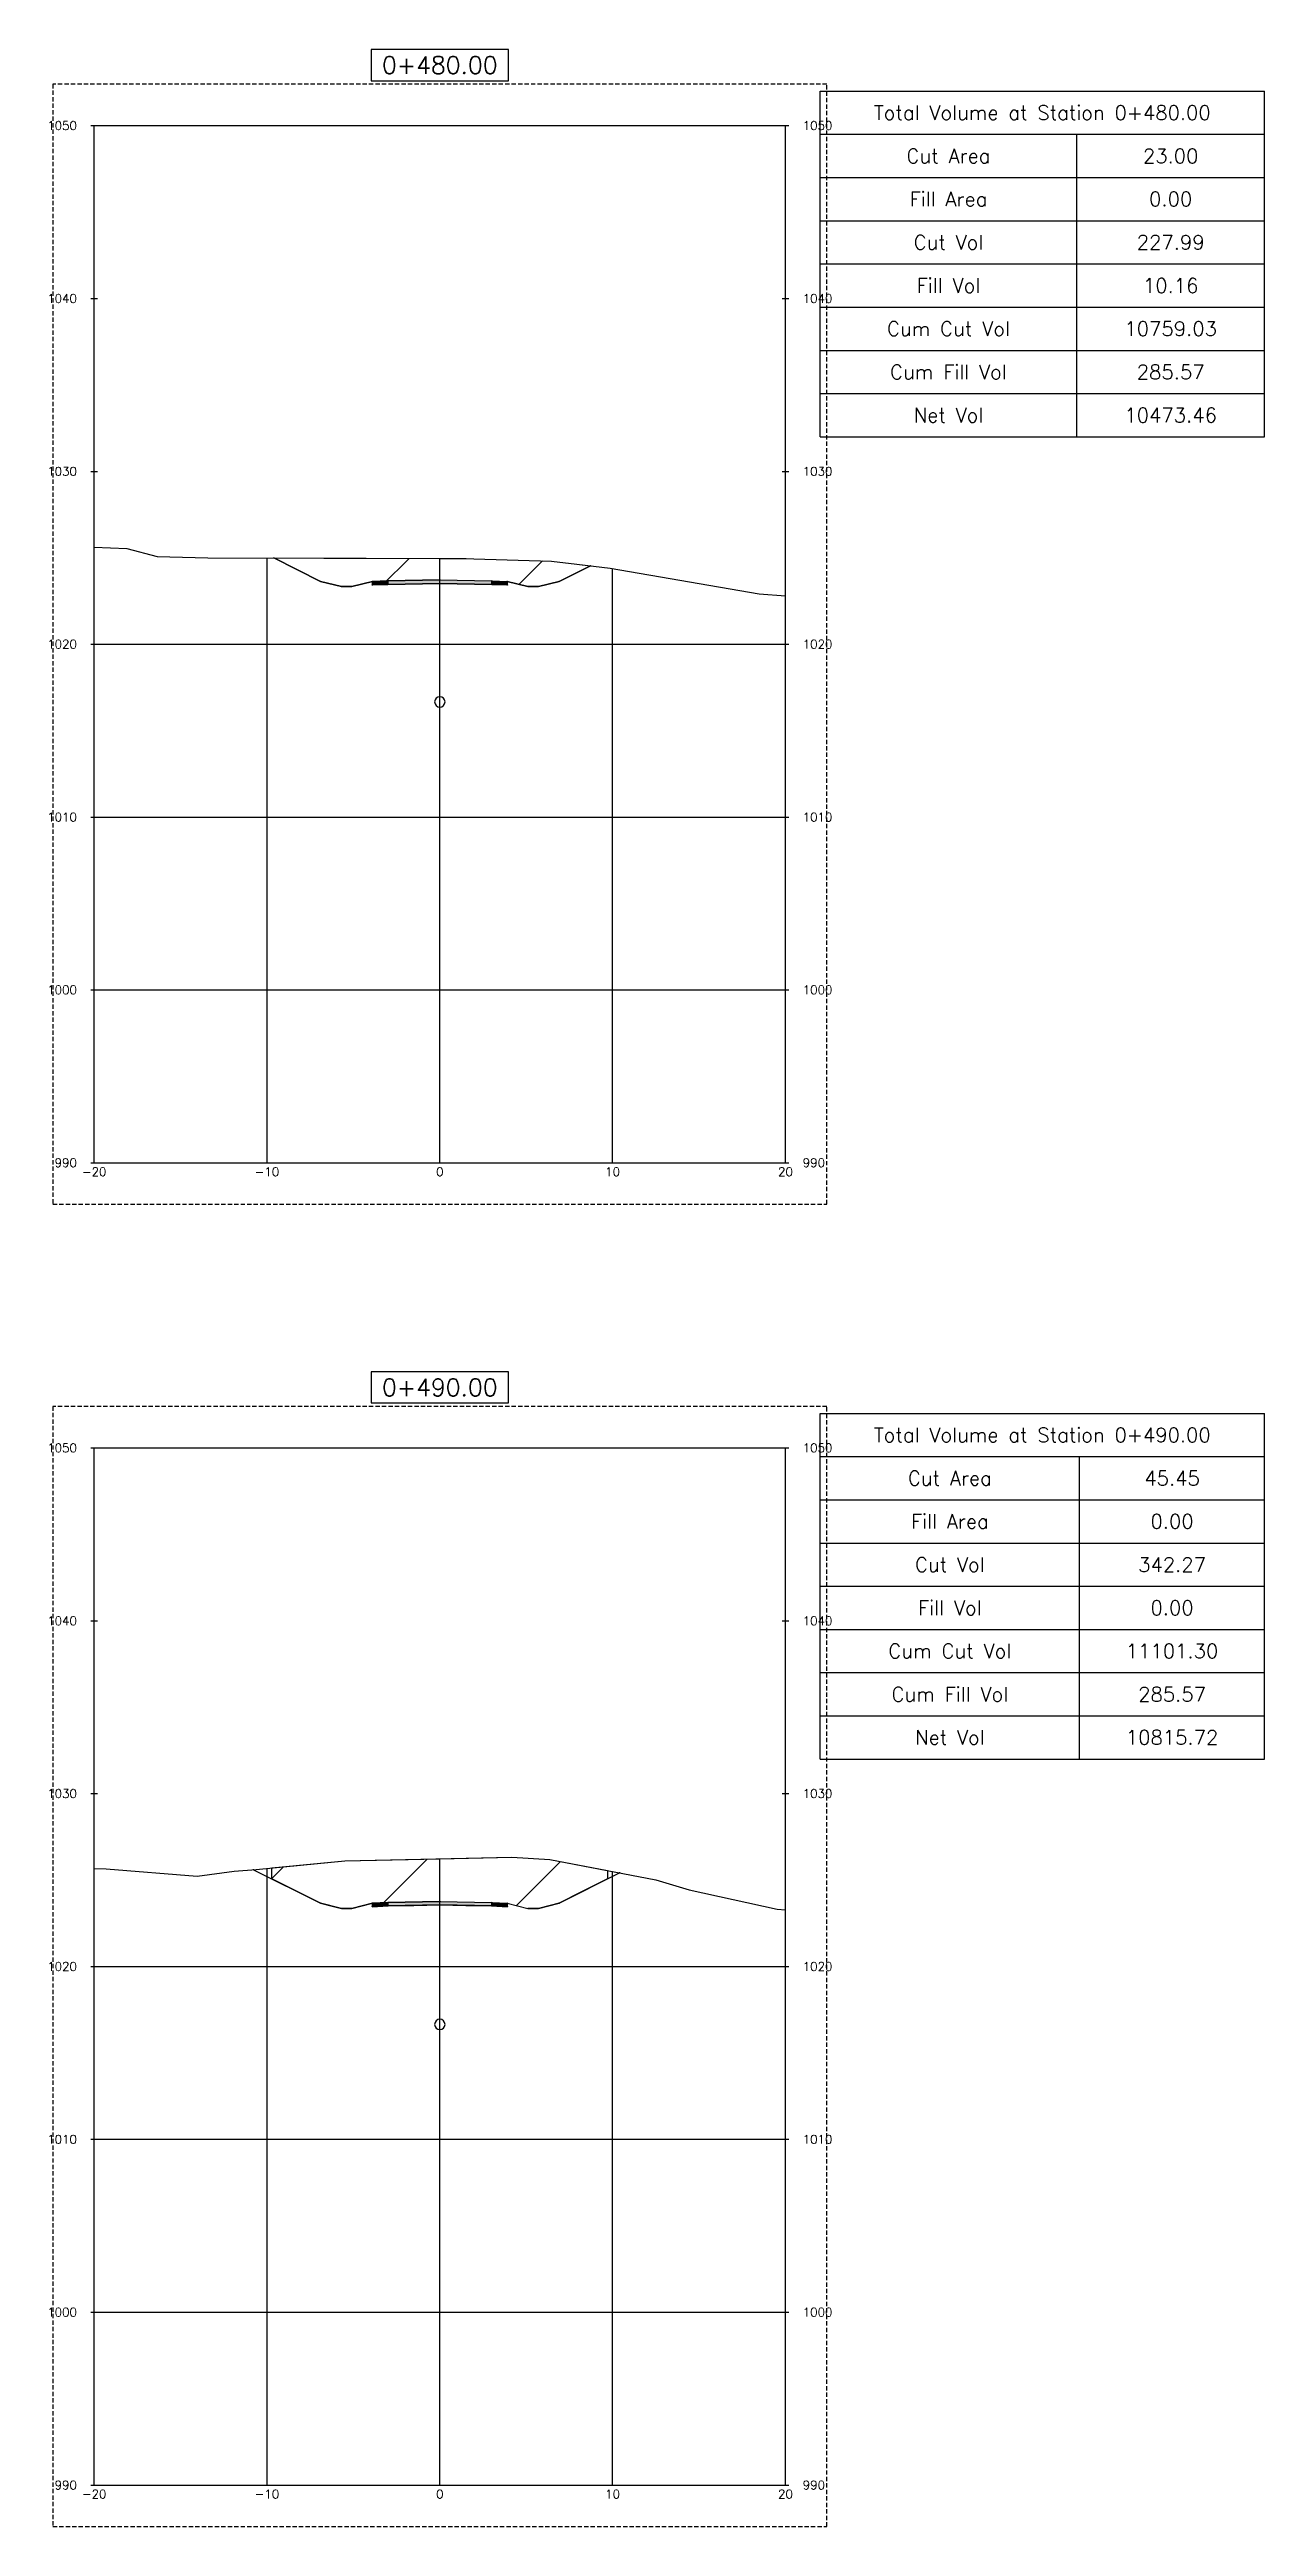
# Model space of a CAD drawing. Header units: metres. Extents: x 517023 to 519141, y 3924953 to 3927827.
# Drawn here: x 518738.4 to 518808.7, y 3925817.7 to 3925961 of the extents above; entities that cross this region are included whole.
import ezdxf

# ---------------------------------------------------------------- set-up
doc = ezdxf.new("R2010")
doc.units = ezdxf.units.M
doc.linetypes.add('DASHED2', pattern=[0.375, 0.25, -0.125])
for name, color, linetype in [('C-ANNO-TABL', 1, 'Continuous'), ('C-ANNO-TABL-TEXT', 150, 'Continuous'), ('C-ANNO-TABL-TITL', 150, 'Continuous'), ('C-ANNO-TABL-TTBL', 5, 'Continuous'), ('C-ROAD-CORR', 5, 'Continuous'), ('C-ROAD-CORR-PATT', 150, 'Continuous'), ('C-ROAD-LINK', 150, 'Continuous'), ('C-ROAD-MARK', 212, 'Continuous'), ('C-ROAD-PROF-TTLB', 5, 'Continuous'), ('C-ROAD-SECT', 7, 'Continuous'), ('C-ROAD-SECT-GRID', 7, 'Continuous'), ('C-ROAD-SECT-TEXT', 92, 'Continuous'), ('C-ROAD-SECT-TICK', 7, 'Continuous'), ('C-ROAD-SECT-TITL', 92, 'Continuous'), ('C-ROAD-SHAP', 32, 'Continuous'), ('C-ROAD-SHAP-PATT', 7, 'Continuous'), ('C-STRM-PIPE', 170, 'Continuous')]:
    doc.layers.add(name, color=color, linetype=linetype)
doc.layers.add('C-ROAD-SECT-BUFR', color=6, linetype='DASHED2', plot=False)
doc.styles.get("Standard").update_dxf_attribs({"font": 'simplex.shx'})

msp = doc.modelspace()

# ---------------------------------------------------------------- texts
at = {"layer": 'C-ANNO-TABL-TEXT', "color": 150, "linetype": 'Continuous', "lineweight": -3, "char_height": 0.833, "attachment_point": 5}
for s, insert in [('23.00', (518803.26, 3925954.89)), ('0.00', (518803.26, 3925952.39)), ('227.99', (518803.26, 3925949.89)), ('10.16', (518803.26, 3925947.39)), ('10759.03', (518803.26, 3925944.89)), ('285.57', (518803.26, 3925942.39)), ('10473.46', (518803.26, 3925939.89)), ('45.45', (518803.34, 3925878.39)), ('0.00', (518803.34, 3925875.89)), ('342.27', (518803.34, 3925873.39)), ('0.00', (518803.34, 3925870.89)), ('11101.30', (518803.34, 3925868.39)), ('285.57', (518803.34, 3925865.89)), ('10815.72', (518803.34, 3925863.39))]:
    msp.add_mtext(s, dxfattribs=dict(at, insert=insert))
at = {"layer": 'C-ANNO-TABL-TITL', "color": 150, "linetype": 'Continuous', "lineweight": -3, "attachment_point": 5}
for s, insert, char_height in [('Total Volume at Station 0+480.00', (518795.83, 3925957.39), 0.8333), ('Cut Area', (518790.4, 3925954.89), 0.833), ('Fill Area', (518790.4, 3925952.39), 0.833), ('Cut Vol', (518790.4, 3925949.89), 0.833), ('Fill Vol', (518790.4, 3925947.39), 0.833), ('Cum Cut Vol', (518790.4, 3925944.89), 0.8333), ('Cum Fill Vol', (518790.4, 3925942.39), 0.8333), ('Net Vol', (518790.4, 3925939.89), 0.833), ('Total Volume at Station 0+490.00', (518795.83, 3925880.89), 0.8333), ('Cut Area', (518790.48, 3925878.39), 0.833), ('Fill Area', (518790.48, 3925875.89), 0.833), ('Cut Vol', (518790.48, 3925873.39), 0.833), ('Fill Vol', (518790.48, 3925870.89), 0.833), ('Cum Cut Vol', (518790.48, 3925868.39), 0.8333), ('Cum Fill Vol', (518790.48, 3925865.89), 0.8333), ('Net Vol', (518790.48, 3925863.39), 0.833)]:
    msp.add_mtext(s, dxfattribs=dict(at, insert=insert, char_height=char_height))
at = {"layer": 'C-ROAD-SECT-TEXT', "color": 92, "linetype": 'Continuous', "lineweight": -3, "char_height": 0.5}
for s, insert, attachment_point in [('1050', (518739.97, 3925956.64), 6), ('1050', (518781.97, 3925956.64), 4), ('1040', (518739.97, 3925946.64), 6), ('1040', (518781.97, 3925946.64), 4), ('1030', (518739.97, 3925936.64), 6), ('1030', (518781.97, 3925936.64), 4), ('1020', (518739.97, 3925926.64), 6), ('1020', (518781.97, 3925926.64), 4), ('1010', (518739.97, 3925916.64), 6), ('1010', (518781.97, 3925916.64), 4), ('1000', (518739.97, 3925906.64), 6), ('1000', (518781.97, 3925906.64), 4), ('990', (518739.97, 3925896.64), 6), ('{\\C3;-20}', (518740.97, 3925896.37), 2), ('{\\C3;-10}', (518750.97, 3925896.37), 2), ('{\\C3;0}', (518760.97, 3925896.37), 2), ('{\\C3;10}', (518770.97, 3925896.37), 2), ('{\\C3;20}', (518780.97, 3925896.37), 2), ('990', (518781.97, 3925896.64), 4), ('1050', (518739.97, 3925880.14), 6), ('1050', (518781.97, 3925880.14), 4), ('1040', (518739.97, 3925870.14), 6), ('1040', (518781.97, 3925870.14), 4), ('1030', (518739.97, 3925860.14), 6), ('1030', (518781.97, 3925860.14), 4), ('1020', (518739.97, 3925850.14), 6), ('1020', (518781.97, 3925850.14), 4), ('1010', (518739.97, 3925840.14), 6), ('1010', (518781.97, 3925840.14), 4), ('1000', (518739.97, 3925830.14), 6), ('1000', (518781.97, 3925830.14), 4), ('990', (518739.97, 3925820.14), 6), ('{\\C3;-20}', (518740.97, 3925819.87), 2), ('{\\C3;-10}', (518750.97, 3925819.87), 2), ('{\\C3;0}', (518760.97, 3925819.87), 2), ('{\\C3;10}', (518770.97, 3925819.87), 2), ('{\\C3;20}', (518780.97, 3925819.87), 2), ('990', (518781.97, 3925820.14), 4)]:
    msp.add_mtext(s, dxfattribs=dict(at, insert=insert, attachment_point=attachment_point))
at = {"layer": 'C-ROAD-SECT-TITL', "color": 92, "linetype": 'Continuous', "lineweight": -3, "char_height": 1, "attachment_point": 8}
for s, insert in [('0+480.00', (518760.97, 3925959.64)), ('0+490.00', (518760.97, 3925883.14))]:
    msp.add_mtext(s, dxfattribs=dict(at, insert=insert))

# ---------------------------------------------------------------- hatches: boundary and pattern name
at = {"layer": 'C-ROAD-CORR-PATT', "linetype": 'Continuous', "lineweight": -3}
h = msp.add_hatch(dxfattribs=at)
h.set_pattern_fill('ANSI31', color=1, scale=1.75, style=0)
h.set_pattern_definition([(45, (518751.355, 3925931.625), (-3.9289, 3.9289), [])])
h.paths.add_polyline_path([(518751.36, 3925931.63), (518762.07, 3925931.59), (518762.49, 3925931.6), (518762.94, 3925931.58), (518767.43, 3925931.45), (518768.89, 3925931.26), (518769.68, 3925931.17), (518767.87, 3925930.27), (518766.67, 3925929.97), (518766.07, 3925929.97), (518764.87, 3925930.27), (518764.87, 3925930.07), (518763.97, 3925930.1), (518760.97, 3925930.16), (518757.97, 3925930.1), (518757.07, 3925930.07), (518757.07, 3925930.27), (518755.87, 3925929.97), (518755.27, 3925929.97), (518754.07, 3925930.27)])
h = msp.add_hatch(dxfattribs=at)
h.set_pattern_fill('ANSI31', color=1, scale=1.75, style=0)
h.set_pattern_definition([(45, (518751.238, 3925855.221), (-3.9289, 3.9289), [])])
h.paths.add_polyline_path([(518751.24, 3925855.22), (518751.24, 3925855.84), (518755.47, 3925856.25), (518765.14, 3925856.46), (518767.33, 3925856.33), (518770.68, 3925855.69), (518770.68, 3925855.21), (518767.87, 3925853.8), (518766.67, 3925853.5), (518766.07, 3925853.5), (518765.47, 3925853.65), (518764.87, 3925853.8), (518764.87, 3925853.6), (518763.97, 3925853.64), (518760.97, 3925853.7), (518757.97, 3925853.64), (518757.52, 3925853.62), (518757.07, 3925853.6), (518757.07, 3925853.8), (518755.87, 3925853.5), (518755.27, 3925853.5), (518754.07, 3925853.8)])
at = {"layer": 'C-ROAD-SHAP-PATT', "linetype": 'Continuous', "lineweight": -3}
for points in [[(518757.97, 3925930.3), (518757.07, 3925930.27), (518757.07, 3925930.07), (518757.97, 3925930.1)], [(518760.97, 3925930.36), (518757.97, 3925930.3), (518757.97, 3925930.1), (518760.97, 3925930.16)], [(518760.97, 3925930.36), (518763.97, 3925930.3), (518763.97, 3925930.1), (518760.97, 3925930.16)], [(518763.97, 3925930.3), (518764.87, 3925930.27), (518764.87, 3925930.07), (518763.97, 3925930.1)], [(518757.97, 3925853.84), (518757.07, 3925853.8), (518757.07, 3925853.6), (518757.97, 3925853.64)], [(518760.97, 3925853.9), (518757.97, 3925853.84), (518757.97, 3925853.64), (518760.97, 3925853.7)], [(518760.97, 3925853.9), (518763.97, 3925853.84), (518763.97, 3925853.64), (518760.97, 3925853.7)], [(518763.97, 3925853.84), (518764.87, 3925853.8), (518764.87, 3925853.6), (518763.97, 3925853.64)]]:
    msp.add_hatch(color=7, dxfattribs=at).paths.add_polyline_path(points)

# ---------------------------------------------------------------- linework, layer by layer
at = {"layer": 'C-ANNO-TABL', "color": 1, "linetype": 'Continuous', "lineweight": -3}
for p, q in [((518782.97, 3925956.14), (518808.69, 3925956.14)), ((518797.83, 3925938.64), (518797.83, 3925956.14)), ((518782.97, 3925953.64), (518808.69, 3925953.64)), ((518782.97, 3925951.14), (518808.69, 3925951.14)), ((518782.97, 3925948.64), (518808.69, 3925948.64)), ((518782.97, 3925946.14), (518808.69, 3925946.14)), ((518782.97, 3925943.64), (518808.69, 3925943.64)), ((518782.97, 3925941.14), (518808.69, 3925941.14)), ((518782.97, 3925879.64), (518808.69, 3925879.64)), ((518797.99, 3925862.14), (518797.99, 3925879.64)), ((518782.97, 3925877.14), (518808.69, 3925877.14)), ((518782.97, 3925874.64), (518808.69, 3925874.64)), ((518782.97, 3925872.14), (518808.69, 3925872.14)), ((518782.97, 3925869.64), (518808.69, 3925869.64)), ((518782.97, 3925867.14), (518808.69, 3925867.14)), ((518782.97, 3925864.64), (518808.69, 3925864.64))]:
    msp.add_line(p, q, dxfattribs=at)
at = {"layer": 'C-ANNO-TABL-TTBL', "color": 5, "linetype": 'Continuous', "lineweight": -3}
for p, q in [((518782.97, 3925958.64), (518808.69, 3925958.64)), ((518782.97, 3925938.64), (518782.97, 3925958.64)), ((518808.69, 3925938.64), (518808.69, 3925958.64)), ((518782.97, 3925938.64), (518808.69, 3925938.64)), ((518782.97, 3925882.14), (518808.69, 3925882.14)), ((518782.97, 3925862.14), (518782.97, 3925882.14)), ((518808.69, 3925862.14), (518808.69, 3925882.14)), ((518782.97, 3925862.14), (518808.69, 3925862.14))]:
    msp.add_line(p, q, dxfattribs=at)
at = {"layer": 'C-ROAD-CORR', "color": 1, "linetype": 'Continuous', "lineweight": -3}
for p, q in [((518751.36, 3925931.63), (518762.07, 3925931.59)), ((518754.07, 3925930.27), (518751.36, 3925931.63)), ((518762.07, 3925931.59), (518762.49, 3925931.6)), ((518762.49, 3925931.6), (518762.94, 3925931.58)), ((518762.94, 3925931.58), (518767.43, 3925931.45)), ((518767.43, 3925931.45), (518768.89, 3925931.26)), ((518755.27, 3925929.97), (518754.07, 3925930.27)), ((518755.87, 3925929.97), (518755.27, 3925929.97)), ((518757.07, 3925930.27), (518755.87, 3925929.97)), ((518757.07, 3925930.07), (518757.07, 3925930.27)), ((518757.97, 3925930.1), (518757.07, 3925930.07)), ((518760.97, 3925930.16), (518757.97, 3925930.1)), ((518763.97, 3925930.1), (518760.97, 3925930.16)), ((518764.87, 3925930.07), (518763.97, 3925930.1)), ((518766.07, 3925929.97), (518764.87, 3925930.27)), ((518764.87, 3925930.27), (518764.87, 3925930.07)), ((518766.67, 3925929.97), (518766.07, 3925929.97)), ((518767.87, 3925930.27), (518766.67, 3925929.97)), ((518769.68, 3925931.17), (518767.87, 3925930.27)), ((518768.89, 3925931.26), (518769.68, 3925931.17)), ((518751.24, 3925855.84), (518755.47, 3925856.25)), ((518751.24, 3925855.22), (518751.24, 3925855.84)), ((518755.47, 3925856.25), (518765.14, 3925856.46)), ((518765.14, 3925856.46), (518767.33, 3925856.33)), ((518767.33, 3925856.33), (518770.68, 3925855.69)), ((518770.68, 3925855.69), (518770.68, 3925855.21)), ((518754.07, 3925853.8), (518751.24, 3925855.22)), ((518770.68, 3925855.21), (518767.87, 3925853.8)), ((518755.27, 3925853.5), (518754.07, 3925853.8)), ((518755.87, 3925853.5), (518755.27, 3925853.5)), ((518757.07, 3925853.8), (518755.87, 3925853.5)), ((518757.07, 3925853.6), (518757.07, 3925853.8)), ((518757.07, 3925853.6), (518757.97, 3925853.64)), ((518760.97, 3925853.7), (518757.97, 3925853.64)), ((518763.97, 3925853.64), (518760.97, 3925853.7)), ((518764.87, 3925853.6), (518763.97, 3925853.64)), ((518764.87, 3925853.8), (518766.07, 3925853.5)), ((518764.87, 3925853.8), (518764.87, 3925853.6)), ((518766.67, 3925853.5), (518766.07, 3925853.5)), ((518767.87, 3925853.8), (518766.67, 3925853.5))]:
    msp.add_line(p, q, dxfattribs=at)
at = {"layer": 'C-ROAD-LINK', "color": 150, "linetype": 'Continuous', "lineweight": -3}
for p, q in [((518751.36, 3925931.63), (518754.07, 3925930.27)), ((518754.07, 3925930.27), (518755.27, 3925929.97)), ((518755.27, 3925929.97), (518755.87, 3925929.97)), ((518755.87, 3925929.97), (518757.07, 3925930.27)), ((518757.07, 3925930.27), (518757.97, 3925930.3)), ((518757.07, 3925930.27), (518757.07, 3925930.07)), ((518757.07, 3925930.07), (518757.97, 3925930.1)), ((518757.97, 3925930.3), (518760.97, 3925930.36)), ((518757.97, 3925930.3), (518757.97, 3925930.1)), ((518757.97, 3925930.1), (518757.97, 3925930.3)), ((518757.97, 3925930.1), (518760.97, 3925930.16)), ((518760.97, 3925930.36), (518763.97, 3925930.3)), ((518760.97, 3925930.16), (518760.97, 3925930.36)), ((518760.97, 3925930.16), (518763.97, 3925930.1)), ((518763.97, 3925930.3), (518763.97, 3925930.1)), ((518763.97, 3925930.3), (518764.87, 3925930.27)), ((518763.97, 3925930.1), (518763.97, 3925930.3)), ((518763.97, 3925930.1), (518764.87, 3925930.07)), ((518764.87, 3925930.27), (518764.87, 3925930.07)), ((518764.87, 3925930.27), (518766.07, 3925929.97)), ((518766.07, 3925929.97), (518766.67, 3925929.97)), ((518766.67, 3925929.97), (518767.87, 3925930.27)), ((518767.87, 3925930.27), (518769.68, 3925931.17)), ((518750.19, 3925855.74), (518754.07, 3925853.8)), ((518767.87, 3925853.8), (518771.37, 3925855.56)), ((518754.07, 3925853.8), (518755.27, 3925853.5)), ((518755.27, 3925853.5), (518755.87, 3925853.5)), ((518755.87, 3925853.5), (518757.07, 3925853.8)), ((518757.07, 3925853.8), (518757.97, 3925853.84)), ((518757.07, 3925853.8), (518757.07, 3925853.6)), ((518757.07, 3925853.6), (518757.97, 3925853.64)), ((518757.97, 3925853.84), (518760.97, 3925853.9)), ((518757.97, 3925853.84), (518757.97, 3925853.64)), ((518757.97, 3925853.64), (518757.97, 3925853.84)), ((518757.97, 3925853.64), (518760.97, 3925853.7)), ((518760.97, 3925853.9), (518763.97, 3925853.84)), ((518760.97, 3925853.7), (518760.97, 3925853.9)), ((518760.97, 3925853.7), (518763.97, 3925853.64)), ((518763.97, 3925853.84), (518763.97, 3925853.64)), ((518763.97, 3925853.84), (518764.87, 3925853.8)), ((518763.97, 3925853.64), (518763.97, 3925853.84)), ((518763.97, 3925853.64), (518764.87, 3925853.6)), ((518764.87, 3925853.8), (518764.87, 3925853.6)), ((518764.87, 3925853.8), (518766.07, 3925853.5)), ((518766.07, 3925853.5), (518766.67, 3925853.5)), ((518766.67, 3925853.5), (518767.87, 3925853.8))]:
    msp.add_line(p, q, dxfattribs=at)
at = {"layer": 'C-ROAD-MARK', "color": 212, "linetype": 'Continuous', "lineweight": -3}
for centre in [(518751.36, 3925931.63), (518754.07, 3925930.27), (518755.27, 3925929.97), (518755.87, 3925929.97), (518757.07, 3925930.27), (518757.07, 3925930.07), (518757.97, 3925930.3), (518757.97, 3925930.1), (518760.97, 3925930.36), (518760.97, 3925930.16), (518763.97, 3925930.3), (518763.97, 3925930.1), (518764.87, 3925930.27), (518764.87, 3925930.07), (518766.07, 3925929.97), (518766.67, 3925929.97), (518767.87, 3925930.27), (518769.68, 3925931.17), (518750.19, 3925855.74), (518771.37, 3925855.56), (518754.07, 3925853.8), (518755.27, 3925853.5), (518755.87, 3925853.5), (518757.07, 3925853.8), (518757.07, 3925853.6), (518757.97, 3925853.84), (518757.97, 3925853.64), (518760.97, 3925853.9), (518760.97, 3925853.7), (518763.97, 3925853.84), (518763.97, 3925853.64), (518764.87, 3925853.8), (518764.87, 3925853.6), (518766.07, 3925853.5), (518766.67, 3925853.5), (518767.87, 3925853.8)]:
    msp.add_circle(centre, 0.015, dxfattribs=at)
at = {"layer": 'C-ROAD-PROF-TTLB', "color": 5, "linetype": 'Continuous', "lineweight": -3}
for p, q in [((518740.97, 3925896.64), (518740.97, 3925956.64)), ((518740.97, 3925956.64), (518780.97, 3925956.64)), ((518780.97, 3925896.64), (518780.97, 3925956.64)), ((518740.97, 3925896.64), (518780.97, 3925896.64)), ((518740.97, 3925820.14), (518740.97, 3925880.14)), ((518740.97, 3925880.14), (518780.97, 3925880.14)), ((518780.97, 3925820.14), (518780.97, 3925880.14)), ((518740.97, 3925820.14), (518780.97, 3925820.14))]:
    msp.add_line(p, q, dxfattribs=at)
at = {"layer": 'C-ROAD-SECT', "color": 7, "linetype": 'Continuous', "lineweight": -3}
for points in [[(518740.97, 3925932.25), (518742.85, 3925932.17), (518744.61, 3925931.72), (518747.55, 3925931.64), (518760.97, 3925931.6), (518762.07, 3925931.59), (518762.49, 3925931.6), (518762.94, 3925931.58), (518767.43, 3925931.45), (518768.89, 3925931.26), (518770.83, 3925931.04), (518779.44, 3925929.55), (518780.97, 3925929.43)], [(518751.36, 3925931.63), (518754.07, 3925930.27), (518755.27, 3925929.97), (518755.87, 3925929.97), (518757.07, 3925930.27), (518757.07, 3925930.07), (518757.97, 3925930.1), (518760.97, 3925930.16), (518763.97, 3925930.1), (518764.87, 3925930.07), (518764.87, 3925930.27), (518766.07, 3925929.97), (518766.67, 3925929.97), (518767.87, 3925930.27), (518769.68, 3925931.17)], [(518740.97, 3925855.81), (518741.67, 3925855.78), (518746.93, 3925855.37), (518749.07, 3925855.65), (518750.35, 3925855.76), (518755.47, 3925856.25), (518760.97, 3925856.37), (518765.14, 3925856.46), (518767.33, 3925856.33), (518773.46, 3925855.16), (518775.39, 3925854.58), (518780.48, 3925853.46), (518780.97, 3925853.42)], [(518751.24, 3925855.22), (518752.71, 3925854.48), (518754.07, 3925853.8), (518754.67, 3925853.65), (518755.27, 3925853.5), (518755.57, 3925853.5), (518755.87, 3925853.5), (518756.47, 3925853.65), (518757.07, 3925853.8), (518757.07, 3925853.7), (518757.07, 3925853.6), (518757.52, 3925853.62), (518757.97, 3925853.64), (518759.47, 3925853.67), (518760.97, 3925853.7), (518762.47, 3925853.67), (518763.97, 3925853.64), (518764.42, 3925853.62), (518764.87, 3925853.6), (518764.87, 3925853.7), (518764.87, 3925853.8), (518765.47, 3925853.65), (518766.07, 3925853.5), (518766.37, 3925853.5), (518766.67, 3925853.5), (518767.27, 3925853.65), (518767.87, 3925853.8), (518768.77, 3925854.26), (518770.68, 3925855.21)]]:
    msp.add_lwpolyline(points, dxfattribs=at)
at = {"layer": 'C-ROAD-SECT-BUFR', "color": 6, "linetype": 'DASHED2', "lineweight": -3}
for p, q in [((518783.37, 3925959.04), (518738.57, 3925959.04)), ((518738.57, 3925959.04), (518738.57, 3925894.24)), ((518783.37, 3925894.24), (518783.37, 3925959.04)), ((518738.57, 3925894.24), (518783.37, 3925894.24)), ((518783.37, 3925882.54), (518738.57, 3925882.54)), ((518738.57, 3925882.54), (518738.57, 3925817.74)), ((518783.37, 3925817.74), (518783.37, 3925882.54)), ((518738.57, 3925817.74), (518783.37, 3925817.74))]:
    msp.add_line(p, q, dxfattribs=at)
at = {"layer": 'C-ROAD-SECT-GRID', "color": 7, "linetype": 'Continuous', "lineweight": -3}
for p, q in [((518740.97, 3925896.64), (518740.97, 3925932.25)), ((518750.97, 3925896.64), (518750.97, 3925931.63)), ((518760.97, 3925896.64), (518760.97, 3925931.6)), ((518770.97, 3925896.64), (518770.97, 3925931.02)), ((518780.97, 3925896.64), (518780.97, 3925929.43)), ((518740.97, 3925926.64), (518780.97, 3925926.64)), ((518740.97, 3925916.64), (518780.97, 3925916.64)), ((518740.97, 3925906.64), (518780.97, 3925906.64)), ((518740.97, 3925896.64), (518780.97, 3925896.64)), ((518740.97, 3925820.14), (518740.97, 3925855.81)), ((518750.97, 3925820.14), (518750.97, 3925855.82)), ((518760.97, 3925820.14), (518760.97, 3925856.37)), ((518770.97, 3925820.14), (518770.97, 3925855.63)), ((518780.97, 3925820.14), (518780.97, 3925853.42)), ((518740.97, 3925850.14), (518780.97, 3925850.14)), ((518740.97, 3925840.14), (518780.97, 3925840.14)), ((518740.97, 3925830.14), (518780.97, 3925830.14)), ((518740.97, 3925820.14), (518780.97, 3925820.14))]:
    msp.add_line(p, q, dxfattribs=at)
at = {"layer": 'C-ROAD-SECT-TICK', "color": 7, "linetype": 'Continuous', "lineweight": -3}
for p, q in [((518740.77, 3925956.64), (518741.17, 3925956.64)), ((518780.77, 3925956.64), (518781.17, 3925956.64)), ((518740.77, 3925946.64), (518741.17, 3925946.64)), ((518780.77, 3925946.64), (518781.17, 3925946.64)), ((518740.77, 3925936.64), (518741.17, 3925936.64)), ((518780.77, 3925936.64), (518781.17, 3925936.64)), ((518740.77, 3925926.64), (518741.17, 3925926.64)), ((518780.77, 3925926.64), (518781.17, 3925926.64)), ((518740.77, 3925916.64), (518741.17, 3925916.64)), ((518780.77, 3925916.64), (518781.17, 3925916.64)), ((518740.77, 3925906.64), (518741.17, 3925906.64)), ((518780.77, 3925906.64), (518781.17, 3925906.64)), ((518740.77, 3925896.64), (518741.17, 3925896.64)), ((518780.77, 3925896.64), (518781.17, 3925896.64)), ((518740.77, 3925880.14), (518741.17, 3925880.14)), ((518780.77, 3925880.14), (518781.17, 3925880.14)), ((518740.77, 3925870.14), (518741.17, 3925870.14)), ((518780.77, 3925870.14), (518781.17, 3925870.14)), ((518740.77, 3925860.14), (518741.17, 3925860.14)), ((518780.77, 3925860.14), (518781.17, 3925860.14)), ((518740.77, 3925850.14), (518741.17, 3925850.14)), ((518780.77, 3925850.14), (518781.17, 3925850.14)), ((518740.77, 3925840.14), (518741.17, 3925840.14)), ((518780.77, 3925840.14), (518781.17, 3925840.14)), ((518740.77, 3925830.14), (518741.17, 3925830.14)), ((518780.77, 3925830.14), (518781.17, 3925830.14)), ((518740.77, 3925820.14), (518741.17, 3925820.14)), ((518780.77, 3925820.14), (518781.17, 3925820.14))]:
    msp.add_line(p, q, dxfattribs=at)
at = {"layer": 'C-ROAD-SECT-TITL', "color": 92, "linetype": 'Continuous', "lineweight": -3}
for points in [[(518757, 3925959.24), (518764.94, 3925959.24), (518764.94, 3925961.04), (518757, 3925961.04)], [(518757, 3925882.74), (518764.94, 3925882.74), (518764.94, 3925884.54), (518757, 3925884.54)]]:
    msp.add_3dface(points, dxfattribs=at)
at = {"layer": 'C-ROAD-SHAP', "color": 32, "linetype": 'Continuous', "lineweight": -3}
for p, q in [((518757.97, 3925930.3), (518757.07, 3925930.27)), ((518757.07, 3925930.27), (518757.07, 3925930.07)), ((518757.07, 3925930.07), (518757.97, 3925930.1)), ((518760.97, 3925930.36), (518757.97, 3925930.3)), ((518757.97, 3925930.3), (518757.97, 3925930.1)), ((518757.97, 3925930.1), (518757.97, 3925930.3)), ((518757.97, 3925930.1), (518760.97, 3925930.16)), ((518760.97, 3925930.36), (518763.97, 3925930.3)), ((518760.97, 3925930.16), (518760.97, 3925930.36)), ((518763.97, 3925930.1), (518760.97, 3925930.16)), ((518763.97, 3925930.3), (518763.97, 3925930.1)), ((518763.97, 3925930.3), (518764.87, 3925930.27)), ((518763.97, 3925930.1), (518763.97, 3925930.3)), ((518764.87, 3925930.07), (518763.97, 3925930.1)), ((518764.87, 3925930.27), (518764.87, 3925930.07)), ((518757.97, 3925853.84), (518757.07, 3925853.8)), ((518757.07, 3925853.8), (518757.07, 3925853.6)), ((518757.07, 3925853.6), (518757.97, 3925853.64)), ((518760.97, 3925853.9), (518757.97, 3925853.84)), ((518757.97, 3925853.84), (518757.97, 3925853.64)), ((518757.97, 3925853.64), (518757.97, 3925853.84)), ((518757.97, 3925853.64), (518760.97, 3925853.7)), ((518760.97, 3925853.9), (518763.97, 3925853.84)), ((518760.97, 3925853.7), (518760.97, 3925853.9)), ((518763.97, 3925853.64), (518760.97, 3925853.7)), ((518763.97, 3925853.84), (518763.97, 3925853.64)), ((518763.97, 3925853.84), (518764.87, 3925853.8)), ((518763.97, 3925853.64), (518763.97, 3925853.84)), ((518764.87, 3925853.6), (518763.97, 3925853.64)), ((518764.87, 3925853.8), (518764.87, 3925853.6))]:
    msp.add_line(p, q, dxfattribs=at)
at = {"layer": 'C-STRM-PIPE', "color": 170, "linetype": 'Continuous', "lineweight": -3}
for centre, start, end in [((518760.97, 3925923.3), 0, 180), ((518760.97, 3925923.3), 180, 0), ((518760.97, 3925846.79), 0, 180), ((518760.97, 3925846.79), 180, 0)]:
    msp.add_arc(centre, 0.3, start, end, dxfattribs=at)

msp.set_redraw_order([(e.dxf.handle, doc.entitydb.next_handle()) for e in msp.query("TEXT MTEXT ATTDEF DIMENSION ARC_DIMENSION")])  # texts and dimensions are drawn at this point

doc.saveas('drawing.dxf')
